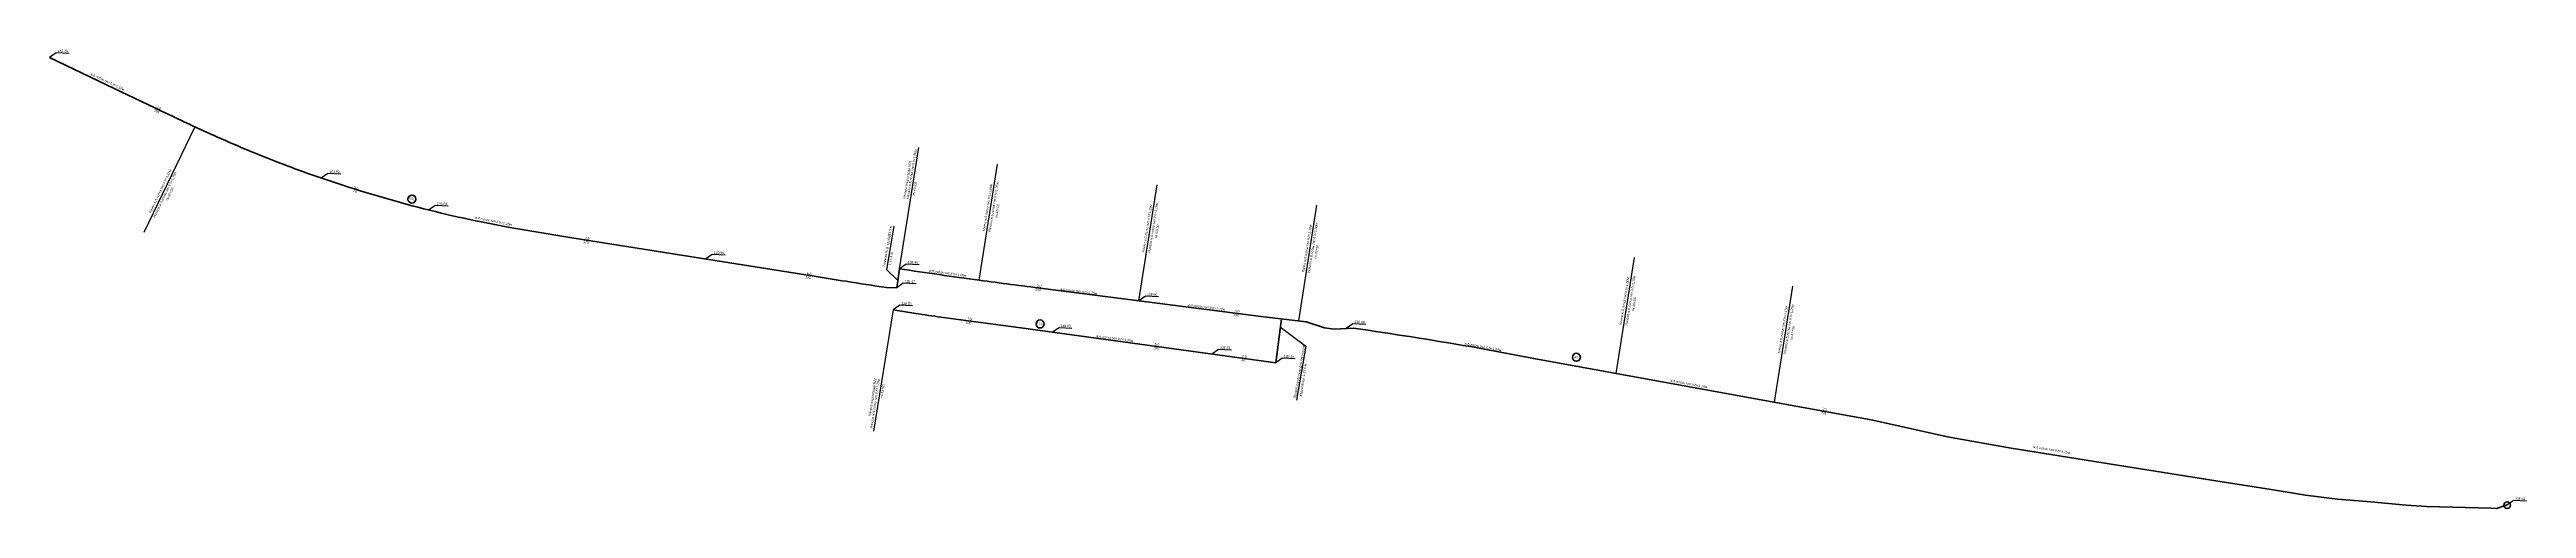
# Model space of a CAD drawing. Extents: x 10897 to 14358, y 7464 to 9324.
# Drawn here: x 12819 to 14358, y 7464 to 7749 of the extents above; entities that cross this region are included whole.
import ezdxf

# ---------------------------------------------------------------- set-up
doc = ezdxf.new("R2010")
doc.units = 0
doc.layers.add('ЛОТОК', color=1, linetype='Continuous', lineweight=40)
doc.styles.get("Standard").update_dxf_attribs({"font": 'arial.ttf'})
doc.linetypes.add('LOTOK', pattern='A,7e-05,[1,Лоток,S=1,R=0,X=0,Y=0],-7', length=7.00007)

msp = doc.modelspace()

# ---------------------------------------------------------------- linework, layer by layer
at = {"color": 5, "lineweight": 50}
for centre in [(13043.8, 7655.8), (13434.2, 7578.2), (13767.5, 7557.5)]:
    msp.add_circle(centre, 2.5, dxfattribs=at)
at = {"color": 3, "lineweight": 50}
msp.add_circle((14345.9, 7465.6), 2, dxfattribs=at)
at = {"layer": 'ЛОТОК', "color": 0, "lineweight": 30}
for p, q in [((12908.8, 7700.8), (12877.1, 7635.1)), ((13346.9, 7612.5), (13358.9, 7687.9)), ((13396.4, 7605.4), (13407.8, 7677.5)), ((13495.6, 7592.6), (13507, 7664.7)), ((13594.9, 7580.1), (13606.2, 7652.1)), ((13792.2, 7547.4), (13803.5, 7619.5)), ((13890.6, 7529.5), (13902, 7601.6)), ((13342.8, 7586.9), (13330.7, 7511.6))]:
    msp.add_line(p, q, dxfattribs=at)
at = {"layer": 'ЛОТОК', "linetype": 'LOTOK'}
msp.add_line((13345.1, 7600.6, 140.6), (13346.9, 7612.5, 140.6), dxfattribs=at)
at = {"layer": 'ЛОТОК', "color": 0, "lineweight": 30}
for points in [[(12830.7, 7746.3), (12822.7, 7746.7), (12818.6, 7743.9)], [(12999.6, 7671.3), (12991.6, 7671.7), (12987.5, 7668.9)], [(13066.4, 7651.5), (13058.4, 7651.9), (13054.3, 7649.1)], [(13343.4, 7639), (13338.7, 7612), (13345.8, 7605.2)], [(13238.4, 7621), (13230.5, 7621.4), (13226.4, 7618.6)], [(13359, 7615), (13351, 7615.4), (13346.9, 7612.5)], [(13354.9, 7589.4), (13347, 7589.8), (13342.8, 7586.9)], [(13357.1, 7603.1), (13349.2, 7603.5), (13345.1, 7600.6)], [(13507.7, 7595.1), (13499.7, 7595.5), (13495.6, 7592.6)], [(13454, 7575.4), (13446, 7575.8), (13441.9, 7573)], [(13583.5, 7576.2), (13599.4, 7564.4), (13593.6, 7530.8)], [(13636.6, 7577.8), (13628.6, 7578.2), (13624.5, 7575.4)], [(13553.1, 7561.9), (13545.1, 7562.3), (13541, 7559.5)], [(13592.7, 7556.5), (13584.7, 7556.9), (13580.6, 7554.1)], [(14357.9, 7468.1), (14350, 7468.5), (14345.9, 7465.7)]]:
    msp.add_lwpolyline(points, dxfattribs=at)
at = {"layer": 'ЛОТОК', "linetype": 'LOTOK', "flags": 128}
for points in [[(12818.6, 7743.9), (12853.9, 7726.9), (12880.1, 7714.4), (12884, 7712.5, 0.000391), (12893.1, 7708.2, 0.001172), (12902.1, 7703.9, 0.002006), (12911.2, 7699.6, 0.002734), (12920.4, 7695.5, 0.013486), (12961.3, 7678.4, 0.012941), (13000.9, 7664.4, 0.018687), (13058.4, 7648, 0.008935), (13087, 7641.6, 0.004726), (13103.5, 7638.4, 0.002734), (13113.4, 7636.6, 0.003107), (13123.3, 7635, 0.001172), (13133.2, 7633.4, 0.000391), (13143.1, 7631.8), (13293.8, 7607.9, 0.001139), (13313.6, 7604.7, 0.001598), (13338.8, 7600.8), (13345.1, 7600.6)], [(13346.9, 7612.5, 0.004165), (13396.3, 7605.4, 0.00125), (13416.1, 7602.8, 0.000417), (13435.9, 7600.3), (13571.5, 7582.9), (13599.5, 7579.5), (13611, 7575.8), (13617, 7575), (13628.9, 7575.6, -0.00735), (13701.6, 7564.1), (13741, 7556.7), (13951.7, 7518.4), (13998.1, 7508.1), (14037.6, 7501.1), (14103.8, 7490.4), (14164.8, 7480.8), (14199.3, 7475.4), (14220.7, 7471.9), (14240.5, 7469.4), (14261.3, 7467.6), (14283.1, 7465.5), (14295.9, 7464.7), (14336, 7463.7), (14339.4, 7463.5), (14345.9, 7465.7)], [(13342.8, 7586.9), (13356.9, 7584.7, 0.001323), (13372.6, 7582.4), (13422.2, 7575.7), (13580.6, 7554.1)]]:
    msp.add_lwpolyline(points, format="xyb", dxfattribs=at)
msp.add_lwpolyline([(13580.6, 7554.1), (13584.2, 7581.4)], dxfattribs=at)

# ---------------------------------------------------------------- texts
at = {"layer": 'ЛОТОК', "color": 0, "lineweight": 30}
for s, rotation, p in [('142.29', 357.9934, (12823.6, 7747.3)), (' ж.б.лоток тип II h=1,10м', 334.5545, (12843.2, 7733.4)), ('2.0', 335.0037, (12884.9, 7712.6)), ('185', 335.0037, (12883.3, 7710.5)), ('Начало ж.б.лотка тип II h=1,60м', 80.6006, (13352.5, 7655.8)), ('Конец ж.б.лотка тип II h=1,10м', 64.574, (12881.6, 7647)), ('Начало ж.б.лотка тип II h=1,25м', 64.574, (12884.2, 7644.1)), ('141.92', 357.9934, (12992.5, 7672.3)), ('Начало водоотвода N23', 80.6006, (13350.4, 7656)), ('пк 42+00', 80.6006, (13356.3, 7658)), ('Начало ж.б.лотка тип II h=1,25м', 80.7063, (13403.4, 7635.3)), ('пк 37+50', 64.574, (12892.2, 7654.8)), ('70', 340.8108, (13007, 7660.3)), ('5.0', 340.8108, (13007.6, 7662.7)), ('141.60', 357.9934, (13059.3, 7652.4)), ('Конец ж.б.лотка тип II h=1,60м', 80.7063, (13399.8, 7635.7)), ('пк 42+50', 80.7063, (13407.6, 7644.2)), ('Конец ж.б.лотка тип II h=1,25м', 80.7063, (13499, 7622.9)), ('Начало ж.б.лотка тип II h=1,10м', 80.7063, (13502.6, 7622.5)), (' ж.б.лоток тип II h=1,25м', 348.6652, (13082.3, 7643.8)), ('Типовая Ж.Б. труба%%C1.0 м   ', 80.0793, (13337.8, 7613.5)), ('пк 43+50', 80.7063, (13506.8, 7631.4)), ('Конец ж.б.лотка тип II h=1,10м', 80.7063, (13598.3, 7610.3)), ('Начало ж.б.лотка тип II h=1,00м', 80.7063, (13601.8, 7609.9)), ('175', 351.3582, (13150.2, 7628.6)), ('7.5', 351.3582, (13151.2, 7630.9)), ('140.86', 357.9934, (13231.4, 7621.9)), ('L-11.4 м', 81.3232, (13341.5, 7614.7)), ('пк 44+50', 80.7063, (13606, 7618.8)), ('120', 351.3582, (13288.2, 7606.6)), ('6.6', 351.3582, (13289.1, 7609)), ('139.47', 357.9934, (13350, 7604)), ('138.90', 357.9934, (13351.9, 7615.9)), (' ж.б.лоток тип II h=1,60м', 352.1353, (13364.4, 7610.7)), ('Конец ж.б.лотка тип II h=1,00м', 80.7063, (13795.6, 7577.7)), ('Начало ж.б.лотка тип II h=1,10м', 80.7063, (13799.2, 7577.2)), ('139.62', 357.9934, (13347.8, 7590.3)), ('150', 351.3582, (13431.1, 7599)), ('2.0', 351.3582, (13432, 7601.4)), (' ж.б.лоток тип II h=1,25м', 352.8549, (13445.9, 7599.3)), ('138.60', 357.9934, (13500.6, 7596)), (' ж.б.лоток тип II h=1,10м', 352.8549, (13525.4, 7589.4)), ('пк 46+50', 80.7063, (13803.3, 7586.2)), ('Конец ж.б.лотка тип II h=1,10м', 80.7063, (13894, 7559.8)), ('Начало ж.б.лотка тип II h=1,25м', 80.7063, (13897.6, 7559.4)), ('100', 351.3582, (13387.9, 7578.5)), ('7.9', 351.3582, (13388.9, 7580.9)), ('138.83', 357.9934, (13446.9, 7576.4)), ('130', 351.3582, (13554.1, 7583.3)), ('4.0', 351.3582, (13555.1, 7585.7)), ('138.08', 357.9934, (13629.5, 7578.8)), ('пк 47+50', 80.7063, (13901.8, 7568.3)), (' ж.б.лоток тип II h=1,25м', 352.6293, (13468.3, 7570.1)), ('100', 351.3582, (13504.3, 7562.6)), ('5.0', 351.3582, (13505.3, 7565)), ('138.33', 357.9934, (13546, 7562.9)), ('2.0', 351.3582, (13559.6, 7557.5)), ('138.25', 357.9934, (13585.6, 7557.5)), ('Прокол под путями для перепуска ', 80.0793, (13593.1, 7531.9)), (' ж.б.лоток тип II h=1,00м', 349.5105, (13697.2, 7565.5)), ('Начало водоотвода N22', 81.2212, (13328.9, 7520.9)), ('Начало ж.б.лотка тип II h=1,25м', 81.2212, (13329.9, 7513.2)), ('40', 351.3582, (13559.3, 7555.1)), ('водоотвода  L-27.5 м', 81.3232, (13596.8, 7533.1)), (' ж.б.лоток тип II h=1,10м', 349.5105, (13825.1, 7542.5)), ('пк 42+00', 81.2212, (13336.3, 7532.3)), ('731', 351.3582, (13919.5, 7522.3)), ('2.0', 351.3582, (13920.4, 7524.7)), (' ж.б.лоток тип II h=1,25м', 350.4715, (14050.7, 7501.3)), ('136.62', 357.9934, (14350.8, 7469))]:
    msp.add_text(s, height=1.5, rotation=rotation, dxfattribs=at).set_placement(p)
at = {"layer": 'ЛОТОК', "color": 5, "lineweight": 30}
for s, rotation, p in [('Л13.1', 347.0645, (13041.4, 7655.9)), ('Л13.2', 352.0746, (13431.7, 7578.1)), ('Л13.3', 352.0746, (13765.1, 7557.3))]:
    msp.add_text(s, height=1.35, rotation=rotation, dxfattribs=at).set_placement(p)

doc.saveas('drawing.dxf')
